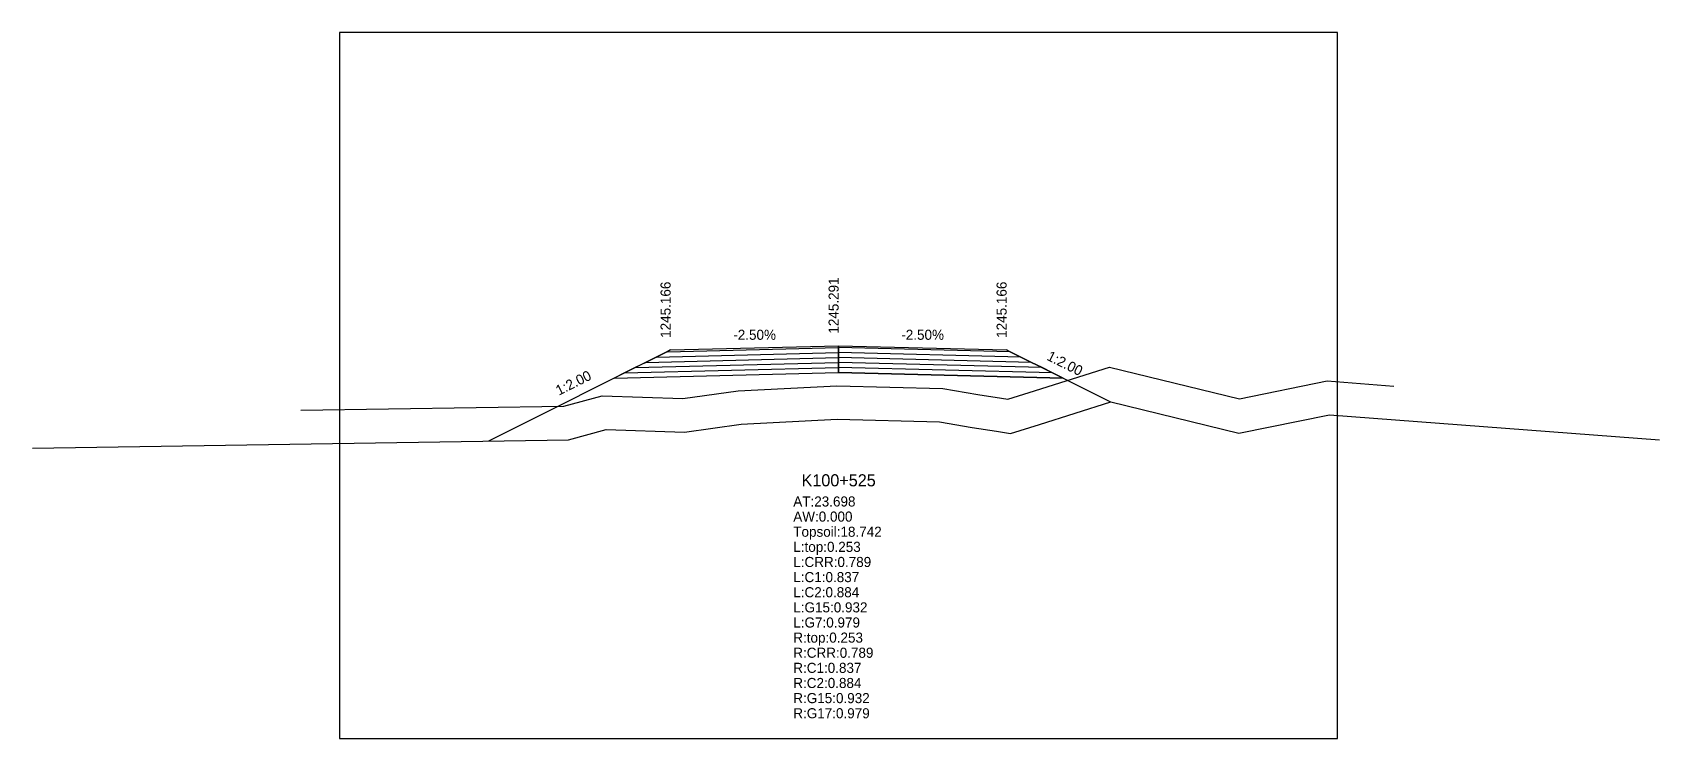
# Model space of a CAD drawing. Extents: x -14 to 272, y 1224 to 1256.
# Drawn here: x 46.12 to 94.54, y 1233.61 to 1254.61 of the extents above; entities that cross this region are included whole.
import ezdxf
from ezdxf.enums import TextEntityAlignment as Align

# ---------------------------------------------------------------- set-up
doc = ezdxf.new("R2010")
doc.units = 0

msp = doc.modelspace()

# ---------------------------------------------------------------- texts
at = {"layer": 'INFO_TEXT'}
for s, p in [('AT:23.698', (68.763, 1240.509)), ('AW:0.000', (68.763, 1240.059)), ('Topsoil:18.742', (68.763, 1239.609)), ('L:top:0.253', (68.763, 1239.159)), ('L:CRR:0.789', (68.763, 1238.709)), ('L:C1:0.837', (68.763, 1238.259)), ('L:C2:0.884', (68.763, 1237.809)), ('L:G15:0.932', (68.763, 1237.359)), ('L:G7:0.979', (68.763, 1236.909)), ('R:top:0.253', (68.763, 1236.459)), ('R:CRR:0.789', (68.763, 1236.009)), ('R:C1:0.837', (68.763, 1235.559)), ('R:C2:0.884', (68.763, 1235.109)), ('R:G15:0.932', (68.763, 1234.659)), ('R:G17:0.979', (68.763, 1234.209))]:
    msp.add_text(s, height=0.3, dxfattribs=at).set_placement(p)
at = {"layer": 'LEFT_TEXT_H'}
msp.add_text('1245.166', height=0.3, rotation=90, dxfattribs=at).set_placement((65.113, 1245.526))
at = {"layer": 'POINT_TEXT_H'}
msp.add_text('1245.291', height=0.3, rotation=90, dxfattribs=at).set_placement((70.113, 1245.651))
at = {"layer": 'RIGHT_TEXT_H'}
msp.add_text('1245.166', height=0.3, rotation=90, dxfattribs=at).set_placement((75.113, 1245.526))
at = {"layer": 'SLOPE_TEXT'}
for p in [(67.613, 1245.468), (72.613, 1245.468)]:
    msp.add_text('-2.50%', height=0.3, dxfattribs=at).set_placement(p, align=Align.CENTER)
for rotation, p in [(-26.565, (76.74, 1244.554)), (26.565, (62.326, 1243.974))]:
    msp.add_text('1:2.00', height=0.3, rotation=rotation, dxfattribs=at).set_placement(p, align=Align.BOTTOM_CENTER)
at = {"layer": 'STATION_TITLE'}
msp.add_text('K100+525', height=0.36, dxfattribs=at).set_placement((70.113, 1241.109), align=Align.CENTER)

# ---------------------------------------------------------------- linework, layer by layer
at = {"layer": 'A4_BORDER', "color": 7}
msp.add_lwpolyline([(55.263, 1233.609), (84.963, 1233.609), (84.963, 1254.609), (55.263, 1254.609), (55.263, 1233.609)], dxfattribs=at)
at = {"layer": 'CLEAR_GROUND', "color": 8}
msp.add_lwpolyline([(46.123, 1242.249), (62.075, 1242.496), (63.194, 1242.799), (65.529, 1242.722), (67.216, 1242.959), (70.073, 1243.103), (73.112, 1243.025), (74.091, 1242.859), (74.809, 1242.746), (75.229, 1242.68), (76.088, 1242.951), (78.21, 1243.621), (82.027, 1242.688), (84.718, 1243.238), (94.541, 1242.49)], dxfattribs=at)
at = {"layer": 'DESIGN_ROAD_TRIMMED', "color": 1}
msp.add_lwpolyline([(59.7, 1242.459), (65.113, 1245.166), (65.113, 1245.166), (65.008, 1245.113), (65.008, 1245.113), (64.692, 1244.955), (64.692, 1244.955), (64.377, 1244.798), (64.377, 1244.798), (64.061, 1244.64), (64.061, 1244.64), (63.745, 1244.482), (63.745, 1244.482), (63.429, 1244.324), (70.113, 1244.491), (70.113, 1244.641), (70.113, 1244.641), (70.113, 1244.791), (70.113, 1244.791), (70.113, 1244.941), (70.113, 1244.941), (70.113, 1245.091), (70.113, 1245.091), (70.113, 1245.241), (70.113, 1245.241), (70.113, 1245.291), (70.113, 1245.291), (70.113, 1245.291), (70.113, 1245.291), (70.113, 1245.291), (70.113, 1245.241), (70.113, 1245.241), (70.113, 1245.091), (70.113, 1245.091), (70.113, 1244.941), (70.113, 1244.941), (70.113, 1244.791), (70.113, 1244.791), (70.113, 1244.641), (70.113, 1244.641), (70.113, 1244.491), (76.798, 1244.324), (76.482, 1244.482), (76.482, 1244.482), (76.166, 1244.64), (76.166, 1244.64), (75.85, 1244.798), (75.85, 1244.798), (75.534, 1244.955), (75.534, 1244.955), (75.219, 1245.113), (75.219, 1245.113), (75.113, 1245.166), (75.113, 1245.166), (78.206, 1243.62)], dxfattribs=at)
at = {"layer": 'FINISHED_ROAD', "color": 2}
msp.add_lwpolyline([(65.113, 1245.166), (65.113, 1245.166), (70.113, 1245.291), (75.113, 1245.166), (75.113, 1245.166)], dxfattribs=at)
at = {"layer": 'LAYER_0', "color": 4}
msp.add_lwpolyline([(65.113, 1245.166), (65.008, 1245.113), (70.113, 1245.241), (70.113, 1245.291)], dxfattribs=at)
at = {"layer": 'LAYER_1', "color": 4}
msp.add_lwpolyline([(65.008, 1245.113), (64.692, 1244.955), (70.113, 1245.091), (70.113, 1245.241)], dxfattribs=at)
at = {"layer": 'LAYER_10', "color": 6}
msp.add_lwpolyline([(76.166, 1244.64), (76.482, 1244.482), (70.113, 1244.641), (70.113, 1244.791)], dxfattribs=at)
at = {"layer": 'LAYER_11', "color": 6}
msp.add_lwpolyline([(76.482, 1244.482), (76.798, 1244.324), (70.113, 1244.491), (70.113, 1244.641)], dxfattribs=at)
at = {"layer": 'LAYER_2', "color": 4}
msp.add_lwpolyline([(64.692, 1244.955), (64.377, 1244.798), (70.113, 1244.941), (70.113, 1245.091)], dxfattribs=at)
at = {"layer": 'LAYER_3', "color": 4}
msp.add_lwpolyline([(64.377, 1244.798), (64.061, 1244.64), (70.113, 1244.791), (70.113, 1244.941)], dxfattribs=at)
at = {"layer": 'LAYER_4', "color": 4}
msp.add_lwpolyline([(64.061, 1244.64), (63.745, 1244.482), (70.113, 1244.641), (70.113, 1244.791)], dxfattribs=at)
at = {"layer": 'LAYER_5', "color": 4}
msp.add_lwpolyline([(63.745, 1244.482), (63.429, 1244.324), (70.113, 1244.491), (70.113, 1244.641)], dxfattribs=at)
at = {"layer": 'LAYER_6', "color": 6}
msp.add_lwpolyline([(75.113, 1245.166), (75.219, 1245.113), (70.113, 1245.241), (70.113, 1245.291)], dxfattribs=at)
at = {"layer": 'LAYER_7', "color": 6}
msp.add_lwpolyline([(75.219, 1245.113), (75.534, 1244.955), (70.113, 1245.091), (70.113, 1245.241)], dxfattribs=at)
at = {"layer": 'LAYER_8', "color": 6}
msp.add_lwpolyline([(75.534, 1244.955), (75.85, 1244.798), (70.113, 1244.941), (70.113, 1245.091)], dxfattribs=at)
at = {"layer": 'LAYER_9', "color": 6}
msp.add_lwpolyline([(75.85, 1244.798), (76.166, 1244.64), (70.113, 1244.791), (70.113, 1244.941)], dxfattribs=at)
at = {"layer": 'NATURAL_GROUND', "color": 3}
msp.add_lwpolyline([(54.106, 1243.373), (61.934, 1243.494), (63.077, 1243.803), (65.475, 1243.724), (67.121, 1243.955), (70.061, 1244.104), (73.209, 1244.023), (74.253, 1243.846), (74.964, 1243.734), (75.152, 1243.704), (75.787, 1243.905), (78.176, 1244.659), (82.047, 1243.713), (84.655, 1244.245), (86.64, 1244.094)], dxfattribs=at)
at = {"layer": 'STRUCTURE_LEFT', "color": 4}
msp.add_lwpolyline([(65.113, 1245.166), (65.008, 1245.113), (65.008, 1245.113), (64.692, 1244.955), (64.692, 1244.955), (64.377, 1244.798), (64.377, 1244.798), (64.061, 1244.64), (64.061, 1244.64), (63.745, 1244.482), (63.745, 1244.482), (63.429, 1244.324), (70.113, 1244.491), (70.113, 1244.641), (70.113, 1244.641), (70.113, 1244.791), (70.113, 1244.791), (70.113, 1244.941), (70.113, 1244.941), (70.113, 1245.091), (70.113, 1245.091), (70.113, 1245.241), (70.113, 1245.241), (70.113, 1245.291), (70.113, 1245.291)], dxfattribs=at)
at = {"layer": 'STRUCTURE_RIGHT', "color": 6}
msp.add_lwpolyline([(70.113, 1245.291), (70.113, 1245.291), (70.113, 1245.241), (70.113, 1245.241), (70.113, 1245.091), (70.113, 1245.091), (70.113, 1244.941), (70.113, 1244.941), (70.113, 1244.791), (70.113, 1244.791), (70.113, 1244.641), (70.113, 1244.641), (70.113, 1244.491), (76.798, 1244.324), (76.482, 1244.482), (76.482, 1244.482), (76.166, 1244.64), (76.166, 1244.64), (75.85, 1244.798), (75.85, 1244.798), (75.534, 1244.955), (75.534, 1244.955), (75.219, 1245.113), (75.219, 1245.113), (75.113, 1245.166)], dxfattribs=at)

msp.set_redraw_order([(e.dxf.handle, doc.entitydb.next_handle()) for e in msp.query("TEXT MTEXT ATTDEF DIMENSION ARC_DIMENSION")])  # texts and dimensions are drawn at this point

doc.saveas('drawing.dxf')
